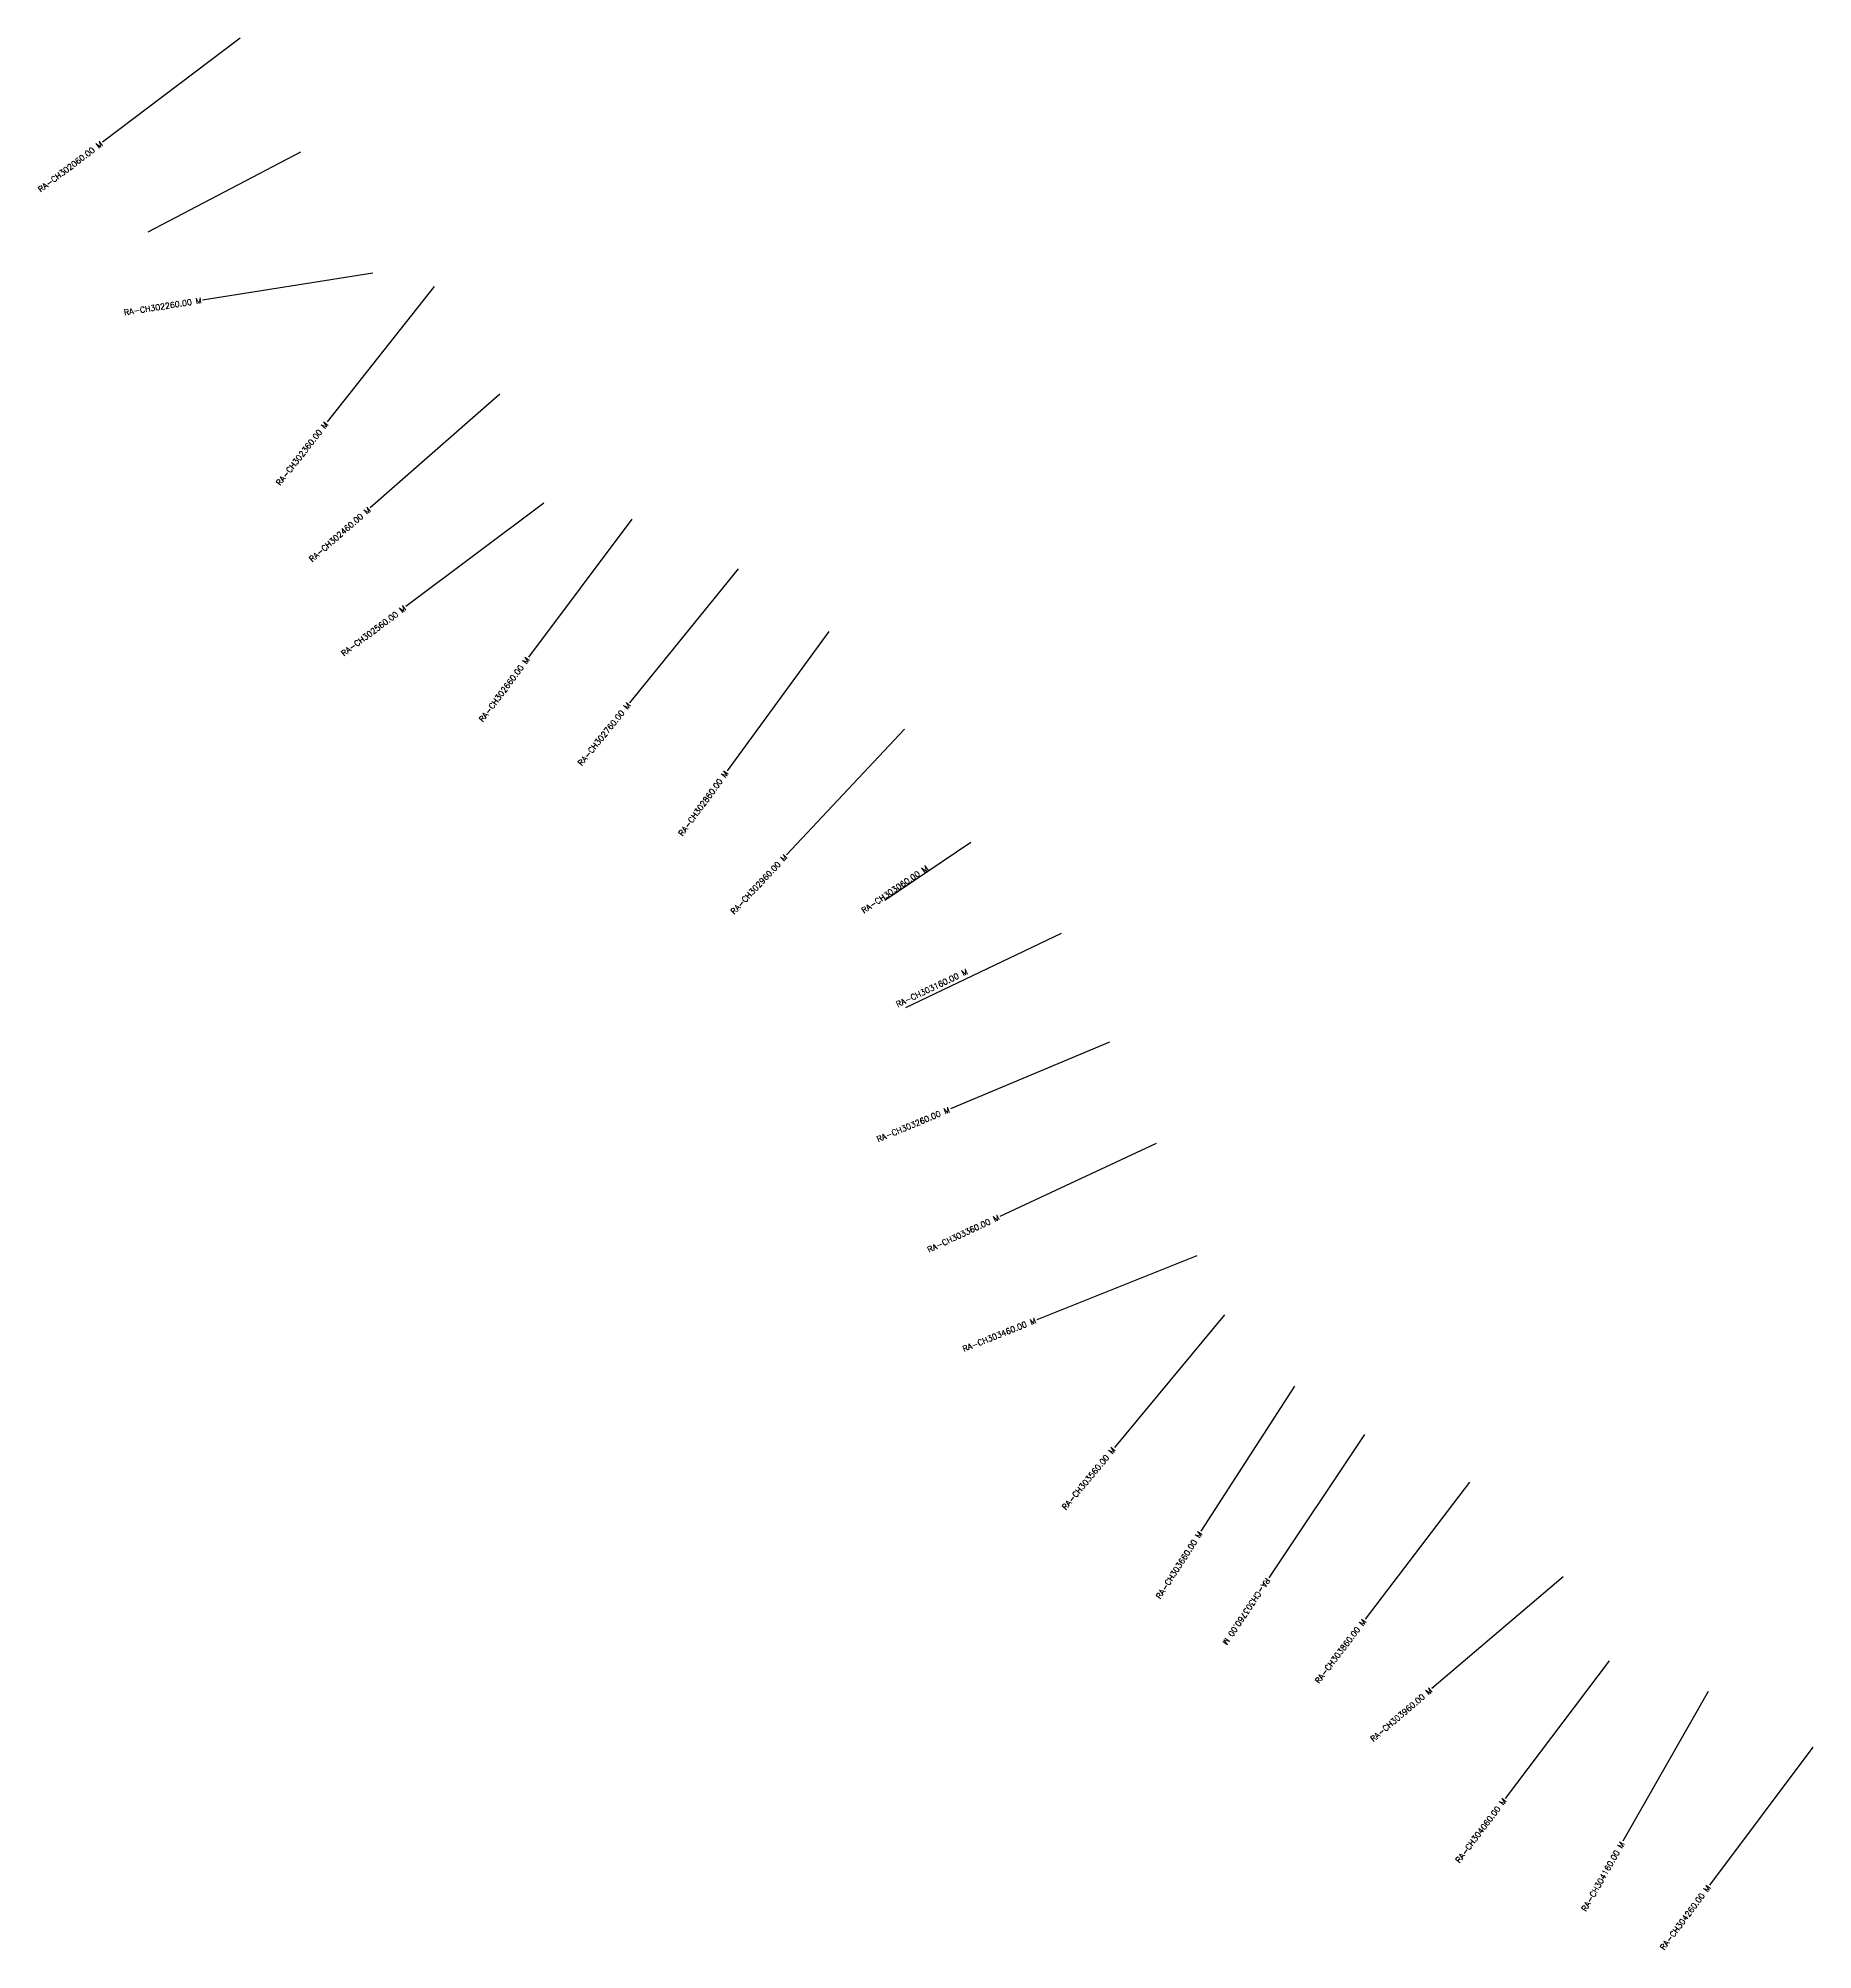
# Model space of a CAD drawing. Header units: metres. Extents: x 284111 to 289474, y 2011763 to 2016087.
# Drawn here: x 284111 to 285654, y 2013763 to 2015426 of the extents above; entities that cross this region are included whole.
import ezdxf
from ezdxf.enums import TextEntityAlignment as Align

# ---------------------------------------------------------------- set-up
doc = ezdxf.new("R2010")
doc.units = ezdxf.units.M
doc.header["$MEASUREMENT"] = 0
doc.layers.add('CS', color=134, linetype='Continuous')
doc.layers.add('CSMark', color=6, linetype='Continuous')
doc.styles.get("Standard").update_dxf_attribs({"font": 'simplex.shx'})

msp = doc.modelspace()

# ---------------------------------------------------------------- linework, layer by layer
at = {"layer": 'CS'}
for p, q in [((284286.2, 2015426.1), (284166.6, 2015335.6)), ((284338.9, 2015326.9), (284206, 2015257.3)), ((284401.8, 2015221.7), (284253.7, 2015198.2)), ((284455, 2015210), (284362, 2015092.3)), ((284512.2, 2015116.4), (284399.4, 2015017.6)), ((284550.6, 2015021.5), (284430.5, 2014931.6)), ((284627, 2015007.7), (284537.1, 2014887.6)), ((284719.6, 2014964.5), (284625.1, 2014848)), ((284798.5, 2014909.9), (284710, 2014788.8)), ((284864.3, 2014825), (284761.6, 2014715.6)), ((284922, 2014726.4), (284847.2, 2014675.8)), ((285000.5, 2014647.2), (284865.1, 2014582.6)), ((285042.6, 2014552.6), (284904.3, 2014494.6)), ((285083.1, 2014464.5), (284947.2, 2014401)), ((285118.5, 2014366.8), (284979.2, 2014311.2)), ((285142.6, 2014315.5), (285046.8, 2014200.1)), ((285203.4, 2014253.3), (285122.1, 2014127.2)), ((285264.3, 2014211.4), (285181.1, 2014086.6)), ((285355.8, 2014169.9), (285264.8, 2014050.7)), ((285437.2, 2014087.6), (285323, 2013990.4)), ((285477.2, 2014014.4), (285386.8, 2013894.8)), ((285563.4, 2013987.8), (285489.2, 2013857.4)), ((285654.3, 2013939.4), (285564.4, 2013819.2))]:
    msp.add_line(p, q, dxfattribs=at)

# ---------------------------------------------------------------- texts
at = {"layer": 'CSMark'}
for s, rotation, p in [('RA-CH302060.00 M', 37.1322, (284165.8, 2015335)), ('RA-CH302260.00 M', 9.0113, (284252.7, 2015198.1)), ('RA-CH302360.00 M', 51.6696, (284361.4, 2015091.5)), ('RA-CH302460.00 M', 41.2148, (284398.7, 2015016.9)), ('RA-CH302560.00 M', 36.8089, (284429.7, 2014931)), ('RA-CH302660.00 M', 53.1474, (284536.5, 2014886.8)), ('RA-CH302760.00 M', 50.9777, (284624.5, 2014847.2)), ('RA-CH302860.00 M', 53.8418, (284709.4, 2014788)), ('RA-CH302960.00 M', 46.795, (284761, 2014714.9)), ('RA-CH303060.00 M', 34.0844, (284884, 2014704.8)), ('RA-CH303160.00 M', 25.5228, (284918.8, 2014614.5)), ('RA-CH303260.00 M', 22.7604, (284903.3, 2014494.2)), ('RA-CH303360.00 M', 25.0317, (284946.3, 2014400.6)), ('RA-CH303460.00 M', 21.7562, (284978.3, 2014310.8)), ('RA-CH303560.00 M', 50.2845, (285046.2, 2014199.3)), ('RA-CH303660.00 M', 57.1782, (285121.6, 2014126.4)), ('RA-CH303860.00 M', 52.6329, (285264.2, 2014049.9)), ('RA-CH303960.00 M', 40.3999, (285322.3, 2013989.7)), ('RA-CH304060.00 M', 52.9021, (285386.2, 2013894)), ('RA-CH304160.00 M', 60.361, (285488.7, 2013856.5)), ('RA-CH304260.00 M', 53.2092, (285563.8, 2013818.4))]:
    msp.add_text(s, height=5, rotation=rotation, dxfattribs=at).set_placement(p, align=Align.MIDDLE_RIGHT)
msp.add_text('RA-CH303760.00 M', height=5, rotation=236.3122, dxfattribs=at).set_placement((285180.5, 2014085.8), align=Align.MIDDLE_LEFT)

doc.saveas('drawing.dxf')
